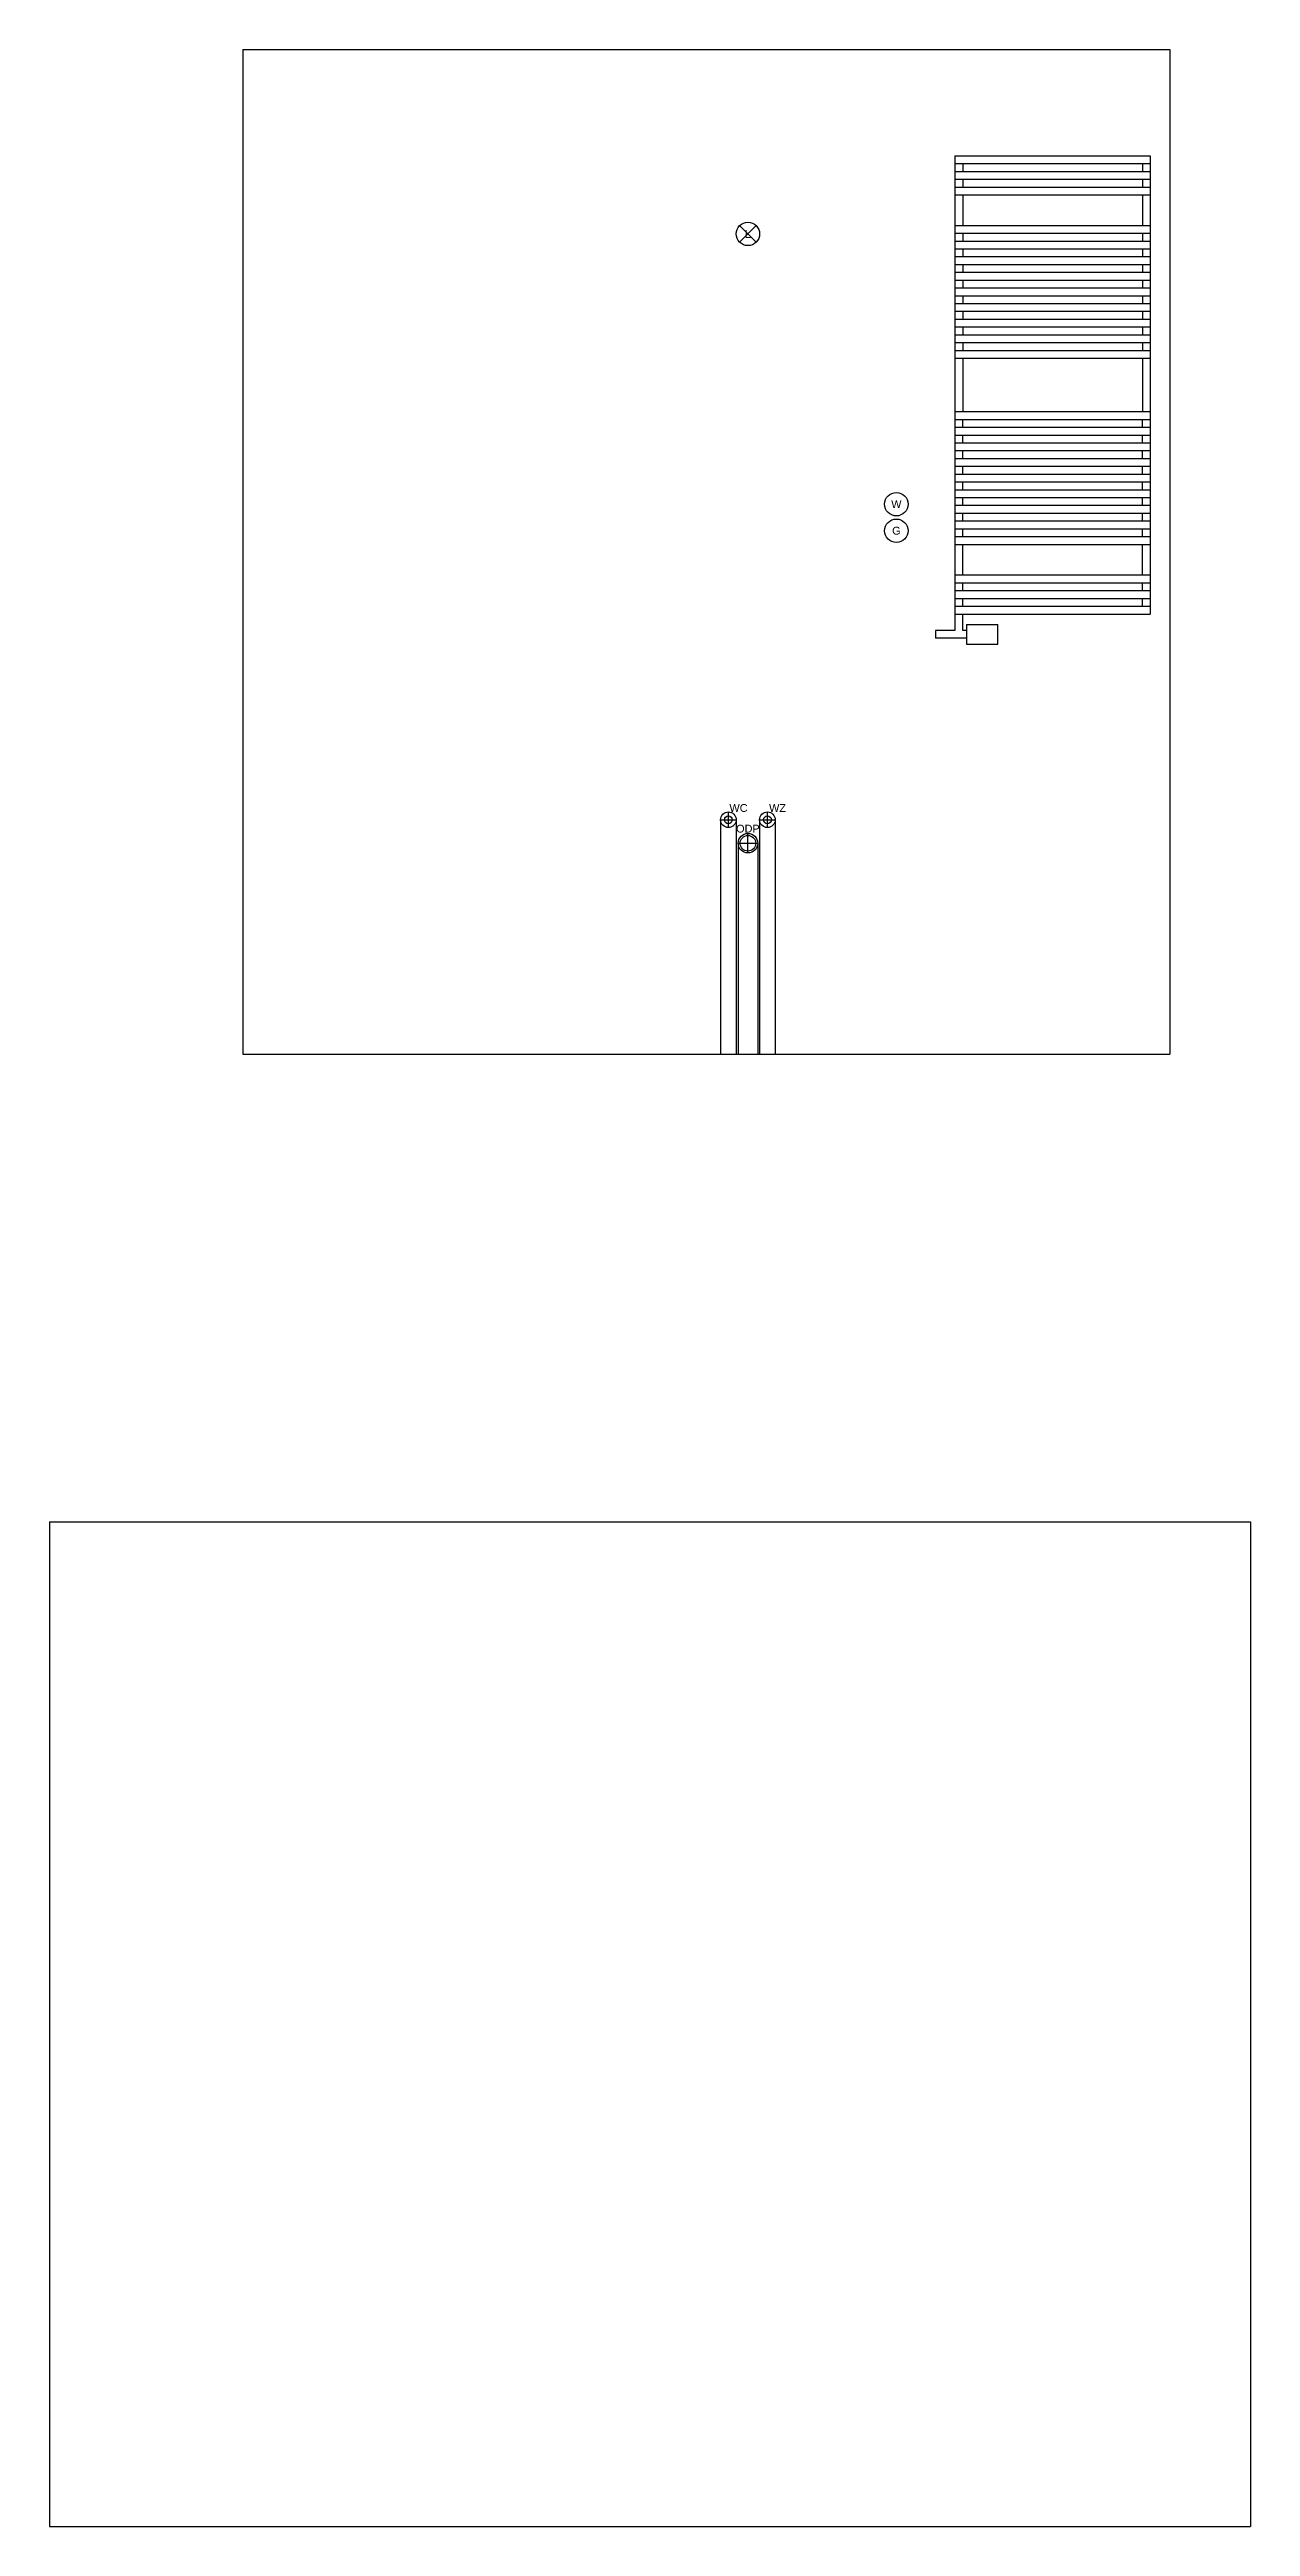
# Model space of a CAD drawing. Header units: millimetres. Extents: x 12 to 4621, y 1861 to 4393.
# Drawn here: x 1229 to 1536, y 3759 to 4393 of the extents above; entities that cross this region are included whole.
import ezdxf

# ---------------------------------------------------------------- set-up
doc = ezdxf.new("R2010")
doc.units = ezdxf.units.MM

msp = doc.modelspace()

# ---------------------------------------------------------------- texts
at = {"char_height": 2, "attachment_point": 5}
for s, insert, width in [('{\\fArial|b0|i0|c238|p0;WC}', (1404.9, 4198.68), 9.8853), ('{\\fArial|b0|i0|c238|p0;WZ}', (1414.9, 4198.68), 9.8853), ('{\\fArial|b0|i0|c238|p0;ODP}', (1407.31, 4193.39), 6)]:
    msp.add_mtext(s, dxfattribs=dict(at, insert=insert, width=width))

# ---------------------------------------------------------------- blocks, each defined once
blk = doc.blocks.new('Z$W@#22704')
blk.add_circle((3, 3), 3)
at = {"insert": (3, 3), "char_height": 2, "width": 3.9163, "attachment_point": 5}
blk.add_mtext('{\\fArial|b0|i0|c238|p0;G}', dxfattribs=at)
blk = doc.blocks.new('Z$W@#22386')
blk.add_circle((3, 3), 3)
at = {"insert": (3, 3), "char_height": 2, "width": 3.9163, "attachment_point": 5}
blk.add_mtext('{\\fArial|b0|i0|c238|p0;W}', dxfattribs=at)
blk = doc.blocks.new('Z$W@#29658')
for p, q in [((5.12, 0.88), (0.88, 5.12)), ((0.88, 0.88), (5.12, 5.12))]:
    blk.add_line(p, q)
blk.add_circle((3, 3), 3)
at = {"insert": (2.99, 2.99), "char_height": 2, "width": 4.231, "attachment_point": 5}
blk.add_mtext('{\\fArial|b0|i0|c238|p0;L}', dxfattribs=at)
blk = doc.blocks.new('Z$W@#23655')
blk.add_blockref('Z$W@#29658', (0, 0))

# ---------------------------------------------------------------- linework, layer by layer
for p, q in [((1278.01, 4392.87), (1515.31, 4392.87)), ((1278.01, 4392.87), (1278.01, 4135.67)), ((1515.31, 4392.87), (1515.31, 4135.67)), ((1460.31, 4365.67), (1460.31, 4244.17)), ((1460.31, 4365.67), (1510.31, 4365.67)), ((1460.31, 4363.67), (1510.31, 4363.67)), ((1462.31, 4363.67), (1462.31, 4361.67)), ((1508.31, 4363.67), (1508.31, 4361.67)), ((1510.31, 4365.67), (1510.31, 4248.35)), ((1460.31, 4361.67), (1510.31, 4361.67)), ((1460.31, 4359.67), (1510.31, 4359.67)), ((1460.31, 4357.67), (1510.31, 4357.67)), ((1462.31, 4359.67), (1462.31, 4357.67)), ((1508.31, 4359.67), (1508.31, 4357.67)), ((1460.31, 4355.67), (1510.31, 4355.67)), ((1460.31, 4355.67), (1510.31, 4355.67)), ((1462.31, 4355.67), (1462.31, 4347.85)), ((1508.31, 4355.67), (1508.31, 4347.85)), ((1460.31, 4347.85), (1510.31, 4347.85)), ((1460.31, 4345.85), (1510.31, 4345.85)), ((1462.31, 4345.85), (1462.31, 4343.85)), ((1508.31, 4345.85), (1508.31, 4343.85)), ((1460.31, 4343.85), (1510.31, 4343.85)), ((1460.31, 4341.85), (1510.31, 4341.85)), ((1460.31, 4339.85), (1510.31, 4339.85)), ((1460.31, 4337.85), (1510.31, 4337.85)), ((1460.31, 4337.85), (1510.31, 4337.85)), ((1462.31, 4341.85), (1462.31, 4339.85)), ((1462.31, 4337.85), (1462.31, 4335.85)), ((1508.31, 4341.85), (1508.31, 4339.85)), ((1508.31, 4337.85), (1508.31, 4335.85)), ((1460.31, 4335.85), (1510.31, 4335.85)), ((1460.31, 4333.85), (1510.31, 4333.85)), ((1460.31, 4331.85), (1510.31, 4331.85)), ((1462.31, 4333.85), (1462.31, 4331.85)), ((1508.31, 4333.85), (1508.31, 4331.85)), ((1460.31, 4329.85), (1510.31, 4329.85)), ((1460.31, 4329.85), (1510.31, 4329.85)), ((1460.31, 4327.85), (1510.31, 4327.85)), ((1460.31, 4325.85), (1510.31, 4325.85)), ((1462.31, 4329.85), (1462.31, 4327.85)), ((1462.31, 4325.85), (1462.31, 4323.85)), ((1508.31, 4329.85), (1508.31, 4327.85)), ((1508.31, 4325.85), (1508.31, 4323.85)), ((1460.31, 4323.85), (1510.31, 4323.85)), ((1460.31, 4321.85), (1510.31, 4321.85)), ((1460.31, 4321.85), (1510.31, 4321.85)), ((1460.31, 4319.85), (1510.31, 4319.85)), ((1462.31, 4321.85), (1462.31, 4319.85)), ((1508.31, 4321.85), (1508.31, 4319.85)), ((1460.31, 4317.85), (1510.31, 4317.85)), ((1460.31, 4315.85), (1510.31, 4315.85)), ((1460.31, 4313.85), (1510.31, 4313.85)), ((1462.31, 4317.85), (1462.31, 4315.85)), ((1462.31, 4313.85), (1462.31, 4300.18)), ((1508.31, 4317.85), (1508.31, 4315.85)), ((1508.31, 4313.85), (1508.31, 4300.18)), ((1460.31, 4300.18), (1510.31, 4300.18)), ((1460.31, 4298.18), (1510.31, 4298.18)), ((1460.31, 4296.18), (1510.31, 4296.18)), ((1460.31, 4294.18), (1510.31, 4294.18)), ((1462.31, 4296.18), (1462.31, 4298.18)), ((1462.31, 4292.18), (1462.31, 4294.18)), ((1508.31, 4296.18), (1508.31, 4298.18)), ((1508.31, 4292.18), (1508.31, 4294.18)), ((1460.31, 4292.18), (1510.31, 4292.18)), ((1460.31, 4292.18), (1510.31, 4292.18)), ((1460.31, 4290.18), (1510.31, 4290.18)), ((1460.31, 4288.18), (1510.31, 4288.18)), ((1462.31, 4288.18), (1462.31, 4290.18)), ((1508.31, 4288.18), (1508.31, 4290.18)), ((1460.31, 4286.18), (1510.31, 4286.18)), ((1460.31, 4284.18), (1510.31, 4284.18)), ((1460.31, 4284.18), (1510.31, 4284.18)), ((1460.31, 4282.18), (1510.31, 4282.18)), ((1462.31, 4284.18), (1462.31, 4286.18)), ((1462.31, 4280.18), (1462.31, 4282.18)), ((1508.31, 4284.18), (1508.31, 4286.18)), ((1508.31, 4280.18), (1508.31, 4282.18)), ((1460.31, 4280.18), (1510.31, 4280.18)), ((1460.31, 4278.18), (1510.31, 4278.18)), ((1460.31, 4276.18), (1510.31, 4276.18)), ((1460.31, 4276.18), (1510.31, 4276.18)), ((1462.31, 4276.18), (1462.31, 4278.18)), ((1508.31, 4276.18), (1508.31, 4278.18)), ((1460.31, 4274.18), (1510.31, 4274.18)), ((1460.31, 4272.18), (1510.31, 4272.18)), ((1460.31, 4270.18), (1510.31, 4270.18)), ((1460.31, 4268.18), (1510.31, 4268.18)), ((1462.31, 4272.18), (1462.31, 4274.18)), ((1462.31, 4268.18), (1462.31, 4270.18)), ((1508.31, 4272.18), (1508.31, 4274.18)), ((1508.31, 4268.18), (1508.31, 4270.18)), ((1460.31, 4266.18), (1510.31, 4266.18)), ((1462.31, 4258.35), (1462.31, 4266.18)), ((1508.31, 4258.35), (1508.31, 4266.18)), ((1460.31, 4258.35), (1510.31, 4258.35)), ((1460.31, 4258.35), (1510.31, 4258.35)), ((1460.31, 4256.35), (1510.31, 4256.35)), ((1462.31, 4254.35), (1462.31, 4256.35)), ((1508.31, 4254.35), (1508.31, 4256.35)), ((1460.31, 4254.35), (1510.31, 4254.35)), ((1460.31, 4252.35), (1510.31, 4252.35)), ((1460.31, 4250.35), (1510.31, 4250.35)), ((1462.31, 4250.35), (1462.31, 4252.35)), ((1508.31, 4250.35), (1508.31, 4252.35)), ((1455.31, 4244.17), (1455.31, 4242.17)), ((1460.31, 4244.17), (1455.31, 4244.17)), ((1460.31, 4248.35), (1510.31, 4248.35)), ((1462.31, 4244.17), (1462.31, 4248.35)), ((1463.27, 4244.17), (1462.31, 4244.17)), ((1463.27, 4245.67), (1471.27, 4245.67)), ((1463.27, 4245.67), (1463.27, 4240.67)), ((1471.27, 4240.67), (1471.27, 4245.67)), ((1463.27, 4242.17), (1455.31, 4242.17)), ((1463.27, 4240.67), (1471.27, 4240.67)), ((1463.27, 4240.67), (1471.27, 4240.67)), ((1400.31, 4195.67), (1404.31, 4195.67)), ((1400.31, 4195.67), (1404.31, 4195.67)), ((1400.31, 4195.67), (1400.31, 4135.67)), ((1402.31, 4193.67), (1402.31, 4197.67)), ((1402.31, 4193.67), (1402.31, 4197.67)), ((1404.31, 4195.67), (1404.31, 4135.67)), ((1407.31, 4187.17), (1407.31, 4192.17)), ((1410.31, 4195.67), (1414.31, 4195.67)), ((1410.31, 4195.67), (1414.31, 4195.67)), ((1410.31, 4195.67), (1410.31, 4135.67)), ((1412.31, 4193.67), (1412.31, 4197.67)), ((1412.31, 4193.67), (1412.31, 4197.67)), ((1414.31, 4195.67), (1414.31, 4135.67)), ((1404.81, 4189.67), (1409.81, 4189.67)), ((1404.81, 4189.67), (1404.81, 4135.67)), ((1409.81, 4189.67), (1409.81, 4135.67)), ((1278.01, 4135.67), (1515.31, 4135.67)), ((1228.54, 4015.92), (1535.94, 4015.92)), ((1228.54, 4015.92), (1228.54, 3758.72)), ((1535.94, 4015.92), (1535.94, 3758.72)), ((1228.54, 3758.72), (1535.94, 3758.72))]:
    msp.add_line(p, q)
for centre, radius in [((1402.31, 4195.67), 2), ((1402.31, 4195.67), 1), ((1407.31, 4189.67), 2.5), ((1412.31, 4195.67), 2), ((1412.31, 4195.67), 1), ((1407.31, 4189.67), 2)]:
    msp.add_circle(centre, radius)

# ---------------------------------------------------------------- block references
for name, p in [('Z$W@#23655', (1404.31, 4342.67)), ('Z$W@#22386', (1442.31, 4273.47)), ('Z$W@#22704', (1442.31, 4266.67))]:
    msp.add_blockref(name, p)

msp.set_redraw_order([(e.dxf.handle, doc.entitydb.next_handle()) for e in msp.query("TEXT MTEXT ATTDEF DIMENSION ARC_DIMENSION")])  # texts and dimensions are drawn at this point

doc.saveas('drawing.dxf')
